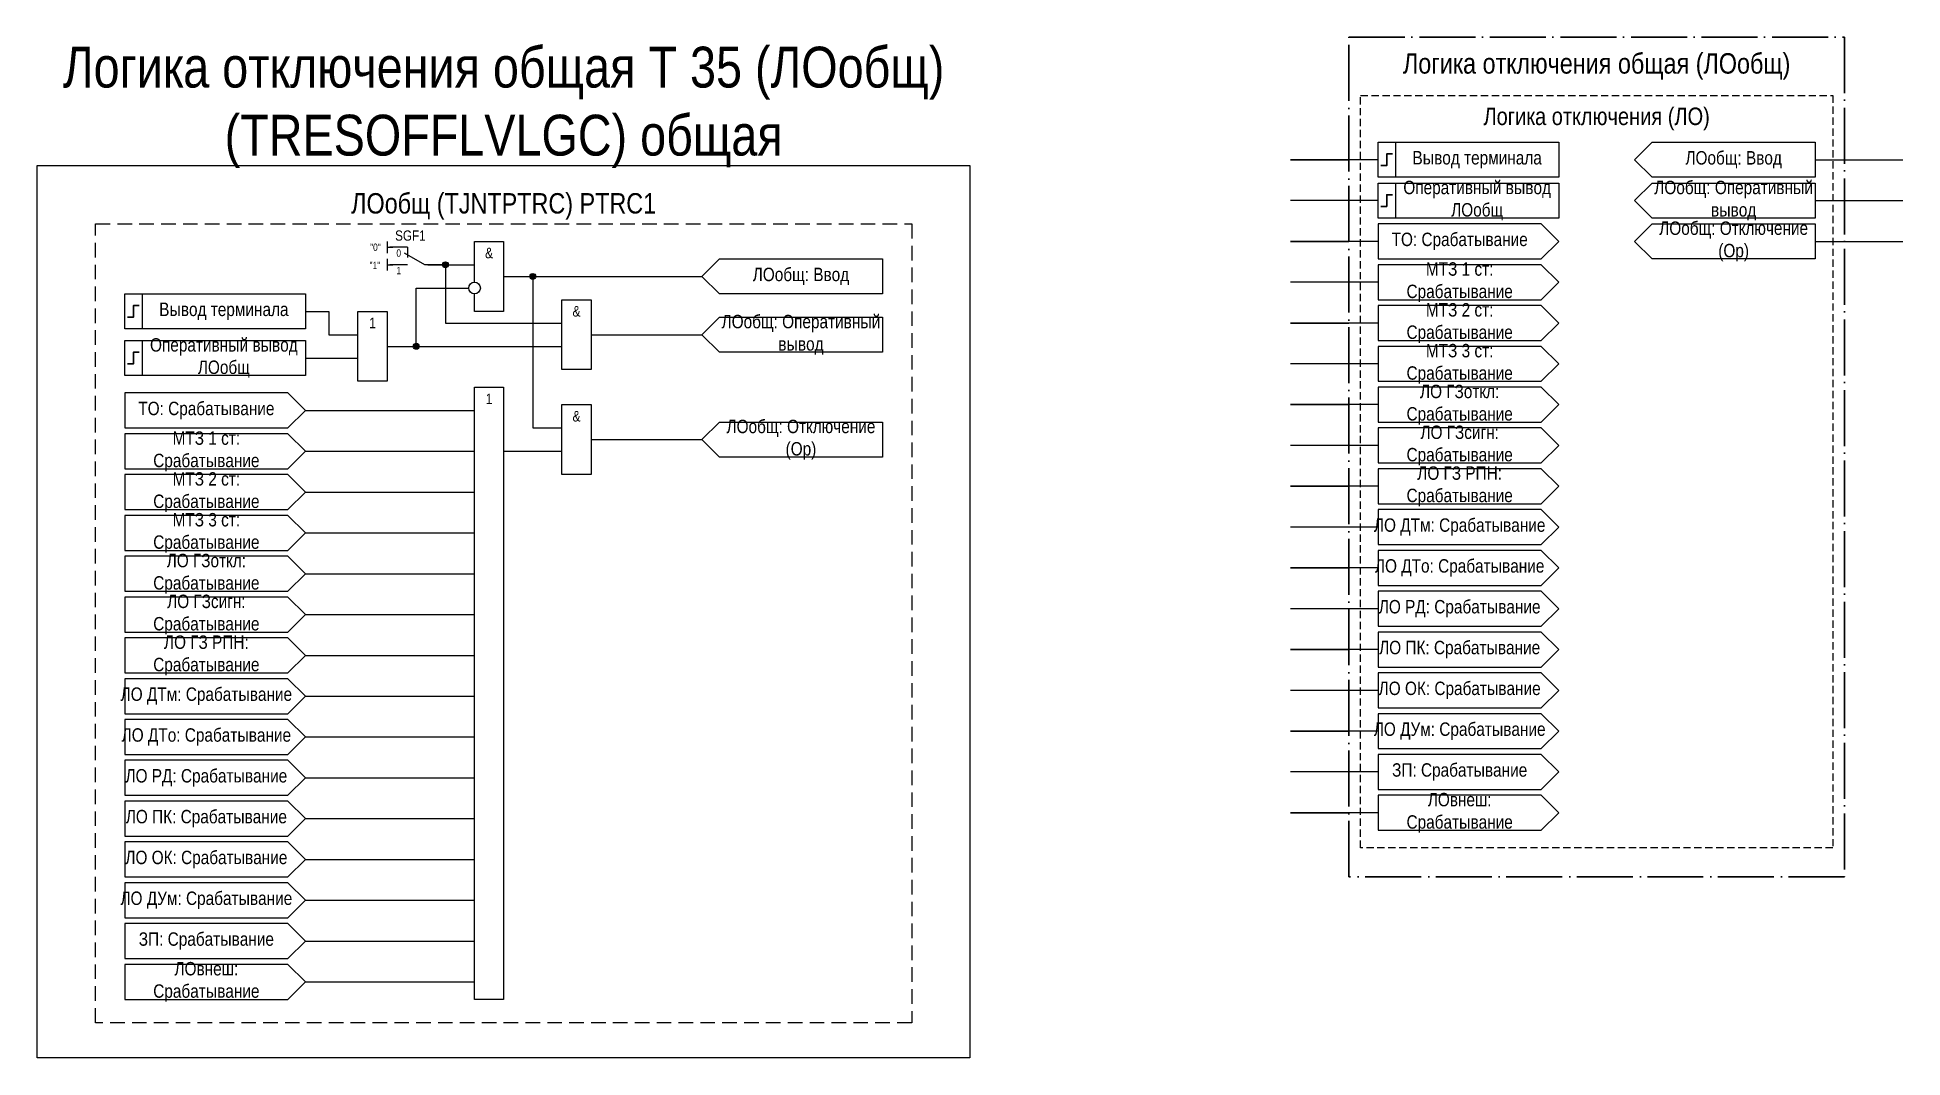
# Model space of a CAD drawing. Header units: millimetres. Extents: x -412 to 1173, y -391 to 386.
# Drawn here: x -412 to -92, y 0 to 175 of the extents above; entities that cross this region are included whole.
import ezdxf
from ezdxf.enums import TextEntityAlignment as Align

# ---------------------------------------------------------------- set-up
doc = ezdxf.new("R2010")
doc.units = ezdxf.units.MM
doc.linetypes.add('ACAD_ISO04W100', pattern=[30, 24, -3, 0, -3])
doc.linetypes.add('штриховая2', pattern=[0.375, 0.25, -0.125])
doc.layers.add('TEXT', color=7, linetype='Continuous', lineweight=25)
doc.layers.add('Основная', color=7, linetype='Continuous')
doc.styles.add('2.5_Gost_RD', font='ARIALN.TTF', dxfattribs={"height": 2.5})
doc.styles.add('3.5_Gost_RD', font='ARIALN.TTF', dxfattribs={"height": 3.5})
doc.styles.add('Вывод', font='ARIALN.TTF', dxfattribs={"height": 2.5})
doc.styles.add('Компонент', font='ARIALN.TTF', dxfattribs={"height": 3.5})

msp = doc.modelspace()

# ---------------------------------------------------------------- texts
at = {"color": 2, "ltscale": 100, "insert": (-332, 163), "char_height": 7, "width": 160, "attachment_point": 5, "style": '3.5_Gost_RD'}
msp.add_mtext('{\\C3;Логика отключения общая Т 35 (ЛОобщ) (TRESOFFLVLGC) общая}', dxfattribs=at)
at = {"color": 1, "ltscale": 100, "insert": (-144.5, 170), "char_height": 3.5, "width": 85, "attachment_point": 5, "style": '3.5_Gost_RD'}
msp.add_mtext('{\\C30;\\c1938679;Логика отключения общая (ЛОобщ)}', dxfattribs=at)
at = {"ltscale": 100, "attachment_point": 5}
for s, insert, char_height, width, style in [('Логика отключения (ЛО)', (-144.5, 161), 3, 81, '3.5_Gost_RD'), ('&', (-334.5, 138), 1.8, 5, '2.5_Gost_RD'), ('МТЗ 1 ст: Срабатывание ', (-168, 133), 2.3, 28, '2.5_Gost_RD'), ('&', (-319.5, 128), 1.8, 5, '2.5_Gost_RD'), ('МТЗ 2 ст: Срабатывание ', (-168, 126), 2.3, 28, '2.5_Gost_RD'), ('1', (-354.5, 126), 1.8, 5, '2.5_Gost_RD'), ('МТЗ 3 ст: Срабатывание ', (-168, 119), 2.3, 28, '2.5_Gost_RD'), ('1', (-334.5, 113), 1.8, 5, '2.5_Gost_RD'), ('&', (-319.5, 110), 1.8, 5, '2.5_Gost_RD'), ('МТЗ 1 ст: Срабатывание ', (-383, 104), 2.3, 28, '2.5_Gost_RD'), ('МТЗ 2 ст: Срабатывание ', (-383, 97), 2.3, 28, '2.5_Gost_RD'), ('МТЗ 3 ст: Срабатывание ', (-383, 90), 2.3, 28, '2.5_Gost_RD'), ('ЛО ПК: Срабатывание', (-168, 70), 2.3, 28, '2.5_Gost_RD'), ('ЛО ОК: Срабатывание', (-168, 63), 2.3, 28, '2.5_Gost_RD'), ('ЛО ДУм: Срабатывание', (-168, 56), 2.3, 28, '2.5_Gost_RD'), ('ЛО ПК: Срабатывание', (-383, 41), 2.3, 28, '2.5_Gost_RD'), ('ЛО ОК: Срабатывание', (-383, 34), 2.3, 28, '2.5_Gost_RD'), ('ЛО ДУм: Срабатывание', (-383, 27), 2.3, 28, '2.5_Gost_RD')]:
    msp.add_mtext(s, dxfattribs=dict(at, insert=insert, char_height=char_height, width=width, style=style))
at = {"color": 0, "ltscale": 100, "insert": (-165, 154), "char_height": 2.3, "width": 28, "attachment_point": 5, "style": '2.5_Gost_RD'}
msp.add_mtext('{\\C256;Вывод терминала}', dxfattribs=at)
at = {"color": 30, "ltscale": 100, "true_color": 0xf7941d, "insert": (-332, 146), "char_height": 3.5, "width": 140, "attachment_point": 5, "style": '3.5_Gost_RD'}
msp.add_mtext('ЛОобщ (TJNTPTRC) {\\C6;PTRC1}', dxfattribs=at)
at = {"ltscale": 100, "insert": (-355, 136.5), "char_height": 1.25, "attachment_point": 1, "style": '3.5_Gost_RD'}
msp.add_mtext_dynamic_manual_height_columns('"1"', width=2, gutter_width=17.5, heights=[0], dxfattribs=at)
at = {"layer": 'TEXT', "ltscale": 100, "char_height": 2.3, "width": 28, "attachment_point": 5, "style": '2.5_Gost_RD'}
for s, insert in [('ЛОобщ: Ввод', (-121, 154)), ('ЛОобщ: Оперативный вывод', (-121, 147)), ('ЛОобщ: Отключение (Op)', (-121, 140)), ('ЛОобщ: Ввод', (-281, 134)), ('ЛОобщ: Оперативный вывод', (-281, 124)), ('ЛО ГЗоткл: Срабатывание', (-168, 112)), ('ЛОобщ: Отключение (Op)', (-281, 106)), ('ЛО ГЗсигн: Срабатывание', (-168, 105)), ('ЛО ГЗ РПН: Срабатывание', (-168, 98)), ('ЛО ГЗоткл: Срабатывание', (-383, 83)), ('ЛО ГЗсигн: Срабатывание', (-383, 76)), ('ЛО ГЗ РПН: Срабатывание', (-383, 69)), ('ЗП: Срабатывание', (-168, 49)), ('ЛОвнеш: Срабатывание', (-168, 42)), ('ЗП: Срабатывание', (-383, 20)), ('ЛОвнеш: Срабатывание', (-383, 13))]:
    msp.add_mtext(s, dxfattribs=dict(at, insert=insert))
at = {"layer": 'TEXT', "color": 0, "ltscale": 100, "char_height": 2.3, "width": 28, "attachment_point": 5, "style": '2.5_Gost_RD'}
for s, insert in [('{\\C256;Оперативный вывод ЛОобщ}', (-165, 147)), ('{\\C256;Вывод терминала}', (-380, 128)), ('{\\C256;Оперативный вывод ЛОобщ}', (-380, 120)), ('{\\C256;ЛО ДТм: Срабатывание}', (-168, 91)), ('{\\C256;ЛО ДТо: Срабатывание}', (-168, 84)), ('{\\C256;ЛО РД: Срабатывание}', (-168, 77)), ('{\\C256;ЛО ДТм: Срабатывание}', (-383, 62)), ('{\\C256;ЛО ДТо: Срабатывание}', (-383, 55)), ('{\\C256;ЛО РД: Срабатывание}', (-383, 48))]:
    msp.add_mtext(s, dxfattribs=dict(at, insert=insert))
at = {"layer": 'Основная', "color": 0, "ltscale": 100, "char_height": 2.3, "width": 28, "attachment_point": 5, "style": '2.5_Gost_RD'}
for insert in [(-168, 140), (-383, 111)]:
    msp.add_mtext('{\\C256;ТО: Срабатывание}', dxfattribs=dict(at, insert=insert))

# ---------------------------------------------------------------- blocks, each defined once
blk = doc.blocks.new('*U78')
at = {"layer": 'Основная', "color": 0}
blk.add_line((0, 0), (7, 4), dxfattribs=at)
at = {"layer": 'Основная', "ltscale": 0.35}
blk.add_line((6, 6), (6, 2.5), dxfattribs=at)
blk = doc.blocks.new('*U80')
at = {"layer": 'Основная', "color": 0}
for p, q in [((-3, 6), (-9, 6)), ((-3, 0), (-9, 0)), ((9, 0), (3, 0))]:
    blk.add_line(p, q, dxfattribs=at)
at = {"layer": 'Основная', "ltscale": 0.25, "xscale": -1}
blk.add_blockref('*U78', (3, 0), dxfattribs=at)
at = {"layer": 'Основная'}
for tag, height, style, p in [('В1', 2.5, 'Вывод', (-14, 6)), ('ОУ', 3.5, 'Компонент', (-2, 10)), ('В2', 2.5, 'Вывод', (-6, 4)), ('В3', 2.5, 'Вывод', (-6, -2))]:
    blk.add_attdef(tag, text='', height=height, dxfattribs=dict(at, style=style)).set_placement(p, align=Align.MIDDLE_CENTER)
blk = doc.blocks.new('Точка')
at = {"ltscale": 100}
h = blk.add_hatch(color=256, dxfattribs=at)
h.dxf.hatch_style = 1
edge = h.paths.add_edge_path()
edge.add_arc((0, 0), 0.5, 0, 360)
blk.add_circle((0, 0), 0.5, dxfattribs=at)

# ---------------------------------------------------------------- linework, layer by layer
at = {"ltscale": 100}
for p, q in [((-182, 154), (-197, 154)), ((-197, 154), (-187, 154)), ((-107, 154), (-92, 154)), ((-182, 147), (-197, 147)), ((-107, 147), (-92, 147)), ((-352, 140), (-352, 138)), ((-352, 139), (-351, 139)), ((-182, 140), (-197, 140)), ((-197, 140), (-187, 140)), ((-107, 140), (-92, 140)), ((-352, 137), (-352, 135)), ((-352, 136), (-351, 136)), ((-182, 133), (-197, 133)), ((-182, 126), (-197, 126)), ((-197, 126), (-187, 126)), ((-182, 119), (-197, 119)), ((-182, 112), (-197, 112)), ((-197, 112), (-187, 112)), ((-295, 109), (-298, 106)), ((-298, 106), (-295, 103)), ((-332, 104), (-322, 104)), ((-182, 105), (-197, 105)), ((-182, 98), (-197, 98)), ((-197, 98), (-187, 98)), ((-182, 91), (-197, 91)), ((-182, 84), (-197, 84)), ((-197, 84), (-187, 84)), ((-182, 77), (-197, 77)), ((-182, 70), (-197, 70)), ((-197, 70), (-187, 70)), ((-182, 63), (-197, 63)), ((-182, 56), (-197, 56)), ((-197, 56), (-187, 56)), ((-182, 49), (-197, 49)), ((-182, 42), (-197, 42)), ((-197, 42), (-187, 42))]:
    msp.add_line(p, q, dxfattribs=at)
at = {"color": 251, "linetype": 'ACAD_ISO04W100', "lineweight": 30, "ltscale": 0.4, "true_color": 0x58595b}
msp.add_lwpolyline([(-187, 175), (-102, 175), (-102, 31), (-187, 31)], close=True, dxfattribs=at)
at = {"linetype": 'штриховая2', "ltscale": 5}
msp.add_lwpolyline([(-185, 165), (-104, 165), (-104, 36), (-185, 36)], close=True, dxfattribs=at)
at = {"ltscale": 100}
for points in [[(-182, 157), (-179, 157), (-179, 151), (-182, 151)], [(-182, 157), (-151, 157), (-151, 151), (-182, 151)], [(-182, 150), (-179, 150), (-179, 144), (-182, 144)], [(-182, 150), (-151, 150), (-151, 144), (-182, 144)], [(-397, 131), (-366, 131), (-366, 125), (-397, 125)], [(-397, 131), (-394, 131), (-394, 125), (-397, 125)], [(-357, 128), (-352, 128), (-352, 116), (-357, 116)], [(-322, 130), (-317, 130), (-317, 118), (-322, 118)], [(-397, 123), (-394, 123), (-394, 117), (-397, 117)], [(-397, 123), (-366, 123), (-366, 117), (-397, 117)], [(-322, 112), (-317, 112), (-317, 100), (-322, 100)]]:
    msp.add_lwpolyline(points, close=True, dxfattribs=at)
for points in [[(-138, 154), (-135, 157), (-107, 157), (-107, 151), (-135, 151), (-138, 154)], [(-138, 147), (-135, 150), (-107, 150), (-107, 144), (-135, 144), (-138, 147)], [(-151, 140), (-154, 143), (-182, 143), (-182, 137), (-154, 137), (-151, 140)], [(-337, 133), (-337, 140), (-332, 140), (-332, 128), (-337, 128), (-337, 131)], [(-345, 136), (-337, 136)], [(-345, 136), (-342, 136), (-342, 126), (-322, 126)], [(-298, 134), (-295, 137), (-267, 137), (-267, 131), (-295, 131), (-298, 134)], [(-151, 133), (-154, 136), (-182, 136), (-182, 130), (-154, 130), (-151, 133)], [(-352, 122), (-347, 122), (-347, 132), (-338, 132)], [(-332, 134), (-298, 134)], [(-332, 134), (-327, 134), (-327, 108), (-322, 108)], [(-366, 128), (-362, 128), (-362, 124), (-357, 124)], [(-151, 126), (-154, 129), (-182, 129), (-182, 123), (-154, 123), (-151, 126)], [(-298, 124), (-295, 127), (-267, 127), (-267, 121), (-295, 121), (-298, 124)], [(-352, 122), (-322, 122)], [(-317, 124), (-298, 124)], [(-151, 119), (-154, 122), (-182, 122), (-182, 116), (-154, 116), (-151, 119)], [(-366, 120), (-357, 120)], [(-366, 111), (-369, 114), (-397, 114), (-397, 108), (-369, 108), (-366, 111)], [(-337, 69), (-337, 115), (-332, 115), (-332, 10), (-337, 10), (-337, 69)], [(-151, 112), (-154, 115), (-182, 115), (-182, 109), (-154, 109), (-151, 112)], [(-366, 111), (-337, 111)], [(-298, 106), (-295, 109), (-267, 109), (-267, 103), (-295, 103), (-298, 106)], [(-366, 104), (-369, 107), (-397, 107), (-397, 101), (-369, 101), (-366, 104)], [(-317, 106), (-298, 106)], [(-151, 105), (-154, 108), (-182, 108), (-182, 102), (-154, 102), (-151, 105)], [(-366, 104), (-337, 104)], [(-366, 97), (-369, 100), (-397, 100), (-397, 94), (-369, 94), (-366, 97)], [(-151, 98), (-154, 101), (-182, 101), (-182, 95), (-154, 95), (-151, 98)], [(-366, 97), (-337, 97)], [(-366, 90), (-369, 93), (-397, 93), (-397, 87), (-369, 87), (-366, 90)], [(-151, 91), (-154, 94), (-182, 94), (-182, 88), (-154, 88), (-151, 91)], [(-366, 90), (-337, 90)], [(-151, 84), (-154, 87), (-182, 87), (-182, 81), (-154, 81), (-151, 84)], [(-366, 83), (-369, 86), (-397, 86), (-397, 80), (-369, 80), (-366, 83)], [(-366, 83), (-337, 83)], [(-151, 77), (-154, 80), (-182, 80), (-182, 74), (-154, 74), (-151, 77)], [(-366, 76), (-369, 79), (-397, 79), (-397, 73), (-369, 73), (-366, 76)], [(-366, 76), (-337, 76)], [(-366, 69), (-369, 72), (-397, 72), (-397, 66), (-369, 66), (-366, 69)], [(-151, 70), (-154, 73), (-182, 73), (-182, 67), (-154, 67), (-151, 70)], [(-366, 69), (-337, 69)], [(-366, 62), (-369, 65), (-397, 65), (-397, 59), (-369, 59), (-366, 62)], [(-151, 63), (-154, 66), (-182, 66), (-182, 60), (-154, 60), (-151, 63)], [(-366, 62), (-337, 62)], [(-366, 55), (-369, 58), (-397, 58), (-397, 52), (-369, 52), (-366, 55)], [(-151, 56), (-154, 59), (-182, 59), (-182, 53), (-154, 53), (-151, 56)], [(-366, 55), (-337, 55)], [(-151, 49), (-154, 52), (-182, 52), (-182, 46), (-154, 46), (-151, 49)], [(-366, 48), (-369, 51), (-397, 51), (-397, 45), (-369, 45), (-366, 48)], [(-366, 48), (-337, 48)], [(-151, 42), (-154, 45), (-182, 45), (-182, 39), (-154, 39), (-151, 42)], [(-366, 41), (-369, 44), (-397, 44), (-397, 38), (-369, 38), (-366, 41)], [(-366, 41), (-337, 41)], [(-366, 34), (-369, 37), (-397, 37), (-397, 31), (-369, 31), (-366, 34)], [(-366, 34), (-337, 34)], [(-366, 27), (-369, 30), (-397, 30), (-397, 24), (-369, 24), (-366, 27)], [(-366, 27), (-337, 27)], [(-366, 20), (-369, 23), (-397, 23), (-397, 17), (-369, 17), (-366, 20)], [(-366, 20), (-337, 20)], [(-366, 13), (-369, 16), (-397, 16), (-397, 10), (-369, 10), (-366, 13)], [(-366, 13), (-337, 13)]]:
    msp.add_lwpolyline(points, dxfattribs=at)
at = {"lineweight": 30, "ltscale": 100}
for points in [[(-179.5, 155), (-180.5, 155), (-180.5, 153), (-181.5, 153)], [(-179.5, 148), (-180.5, 148), (-180.5, 146), (-181.5, 146)], [(-394.5, 129), (-395.5, 129), (-395.5, 127), (-396.5, 127)], [(-394.5, 121), (-395.5, 121), (-395.5, 119), (-396.5, 119)]]:
    msp.add_lwpolyline(points, dxfattribs=at)
at = {"color": 2, "ltscale": 100}
msp.add_lwpolyline([(-412, 153), (-252, 153), (-252, 0), (-412, 0)], close=True, dxfattribs=at)
at = {"linetype": 'штриховая2', "ltscale": 10}
msp.add_lwpolyline([(-402, 143), (-262, 143), (-262, 6), (-402, 6)], close=True, dxfattribs=at)
msp.add_circle((-337, 132), 1)
at = {"layer": 'Основная', "ltscale": 100}
msp.add_lwpolyline([(-107, 143), (-107, 137), (-135, 137), (-138, 140), (-135, 143)], close=True, dxfattribs=at)

# ---------------------------------------------------------------- block references
at = {"ltscale": 100}
for p in [(-342, 136), (-327, 134), (-347, 122)]:
    msp.add_blockref('Точка', p, dxfattribs=at)
at = {"layer": 'Основная', "ltscale": 0.25, "xscale": 0.5, "yscale": 0.5, "zscale": 0.5}
msp.add_blockref('*U80', (-347, 136), dxfattribs=at).add_auto_attribs({'ОУ': 'SGF1', 'В1': '"0"', 'В2': '0', 'В3': '1'})

msp.set_redraw_order([(e.dxf.handle, doc.entitydb.next_handle()) for e in msp.query("TEXT MTEXT ATTDEF DIMENSION ARC_DIMENSION")])  # texts and dimensions are drawn at this point

doc.saveas('drawing.dxf')
